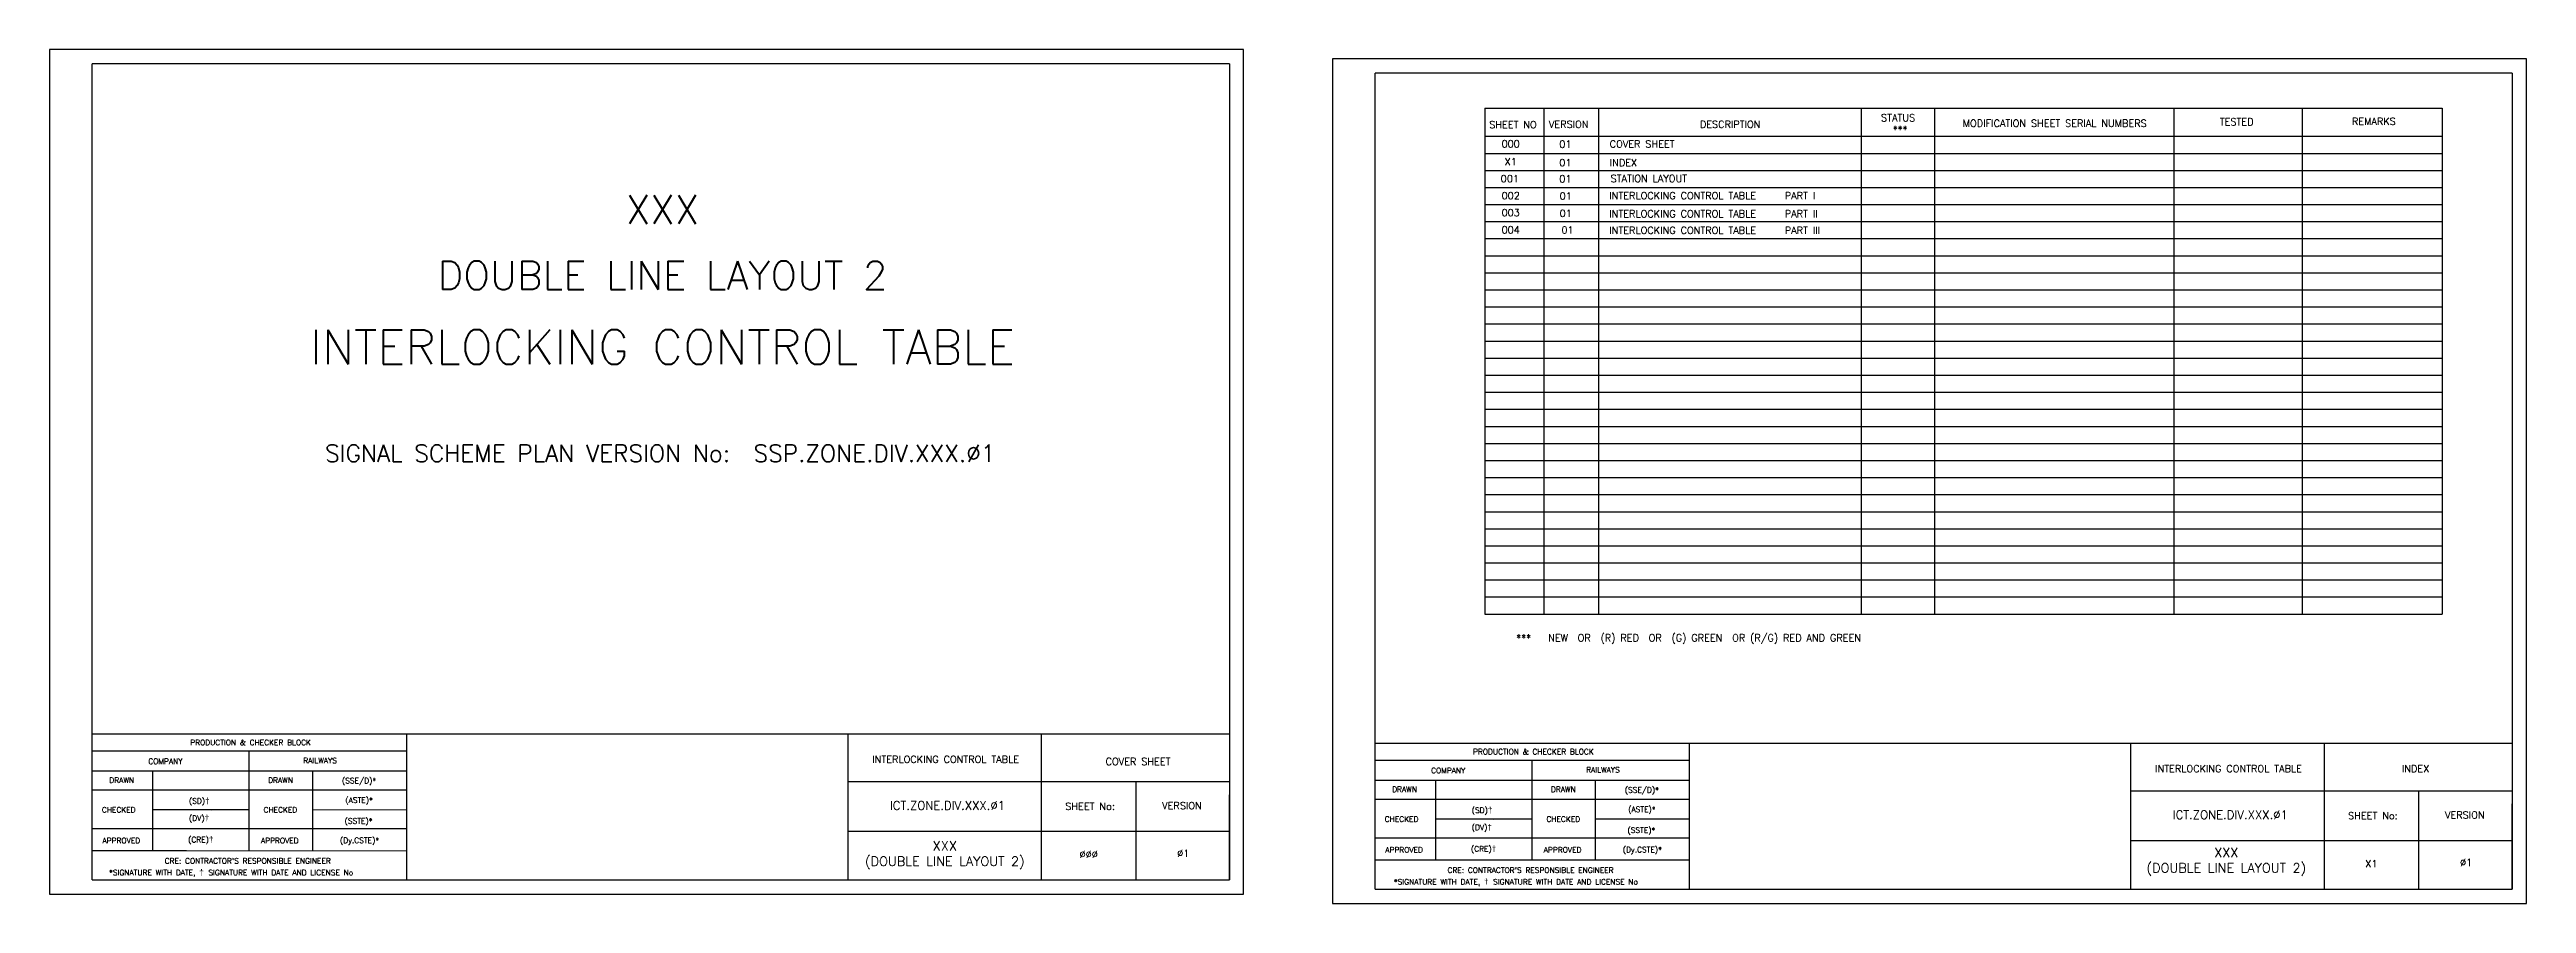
# Model space of a CAD drawing. Header units: inches. Extents: x -19 to 1646, y 43 to 715.
# Drawn here: x 324 to 1195, y 414 to 715 of the extents above; entities that cross this region are included whole.
import ezdxf
from ezdxf.enums import TextEntityAlignment as Align

# ---------------------------------------------------------------- set-up
doc = ezdxf.new("R2010")
doc.units = ezdxf.units.IN
doc.header["$MEASUREMENT"] = 0
doc.styles.add('ROMANS', font='romans.shx', dxfattribs={"height": 2})

msp = doc.modelspace()

# ---------------------------------------------------------------- texts
at = {"color": 0, "style": 'ROMANS'}
for s, p in [('SHEET NO', (838.23, 688.17)), ('VERSION', (857.83, 688.3)), ('DESCRIPTION', (914.62, 688.34)), ('STATUS', (973.7, 690.61)), ('MODIFICATION SHEET SERIAL NUMBERS', (1028.79, 688.7)), ('TESTED', (1092.77, 689.2)), ('REMARKS', (1141.04, 689.38))]:
    msp.add_text(s, height=2.5, dxfattribs=at).set_placement(p, align=Align.MIDDLE)
for s, p in [('000', (837.41, 681.45)), ('01', (856.68, 681.34)), ('X1', (837.41, 675.18)), ('01', (856.64, 674.86)), ('001', (837.13, 669.21)), ('002', (837.44, 663.21)), ('01', (856.66, 669.14)), ('01', (856.79, 663.14)), ('003', (837.42, 657.21)), ('01', (856.77, 656.98)), ('004', (837.42, 651.21)), ('01 ', (858.28, 651.14))]:
    msp.add_text(s, height=2.5, dxfattribs=at).set_placement(p, align=Align.MIDDLE_CENTER)
for s, p in [('COVER SHEET', (872.26, 681.36)), ('INDEX', (872.26, 674.8)), ('INTERLOCKING CONTROL TABLE   PART I', (872.11, 663.19)), ('STATION LAYOUT', (872.57, 669.25)), ('INTERLOCKING CONTROL TABLE   PART II', (872.11, 656.85)), ('INTERLOCKING CONTROL TABLE   PART III', (872.11, 651.02))]:
    msp.add_text(s, height=2.5, dxfattribs=at).set_placement(p, align=Align.MIDDLE_LEFT)
at = {"style": 'ROMANS'}
for s, height, p in [('***   ', 2.5, (976.98, 686.49)), ('XXX', 10, (539.1, 658.38)), ('DOUBLE LINE LAYOUT 2', 10, (539.1, 635.18)), ('INTERLOCKING CONTROL TABLE', 12, (539.1, 610.01)), ('SIGNAL SCHEME PLAN VERSION No:  SSP.ZONE.DIV.XXX.Ø1', 6, (538.33, 572.62)), ('***   NEW  OR  (R) RED  OR  (G) GREEN  OR (R/G) RED AND GREEN', 2.5, (900.03, 507.74)), ('PRODUCTION & CHECKER BLOCK', 1.92, (394.22, 470.95)), ('COMPANY', 1.92, (364.25, 464.34)), ('RAILWAYS', 1.92, (418.67, 464.6)), ('COMPANY', 1.92, (815.45, 461.09)), ('PRODUCTION & CHECKER BLOCK', 1.92, (845.41, 467.7)), ('RAILWAYS', 1.92, (869.87, 461.35)), ('DRAWN', 1.92, (348.9, 457.71)), ('DRAWN', 1.92, (404.75, 457.71)), ('(SSE/D)*', 1.92, (432.37, 457.51)), ('DRAWN', 1.92, (800.09, 454.46)), ('DRAWN', 1.92, (855.95, 454.46)), ('(SSE/D)*', 1.92, (883.56, 454.26)), ('CHECKED', 1.92, (347.85, 447.26)), ('CHECKED', 1.92, (404.71, 447.26)), ('(SSTE)*', 1.92, (432.2, 443.36)), ('(ASTE)*', 1.92, (432.37, 450.69)), ('CHECKED', 1.92, (799.04, 444.01)), ('CHECKED', 1.92, (855.91, 444.01)), ('(ASTE)*', 1.92, (883.56, 447.43)), ('APPROVED', 1.92, (348.75, 436.46)), ('APPROVED', 1.92, (404.49, 436.46)), ('(Dy.CSTE)*', 1.92, (432.54, 436.53)), ('XXX', 3.3, (638.4, 434.64)), ('(SSTE)*', 1.92, (883.4, 440.11)), ("CRE: CONTRACTOR'S RESPONSIBLE ENGINEER", 1.92, (393.22, 429.3)), ('(DOUBLE LINE LAYOUT 2)', 3.3, (638.4, 429.17)), ('APPROVED', 1.92, (799.94, 433.21)), ("CRE: CONTRACTOR'S RESPONSIBLE ENGINEER", 1.92, (844.41, 426.05)), ('APPROVED', 1.92, (855.68, 433.21)), ('(Dy.CSTE)*', 1.92, (883.73, 433.28)), ('(DOUBLE LINE LAYOUT 2)', 3.3, (1089.13, 426.83)), ('XXX', 3.3, (1089.13, 432.3))]:
    msp.add_text(s, height=height, dxfattribs=at).set_placement(p, align=Align.MIDDLE_CENTER)
at = {"lineweight": -2, "style": 'ROMANS'}
for s, height, p in [('INTERLOCKING CONTROL TABLE', 2.5, (638.7, 465.04)), ('COVER SHEET', 2.5, (706.35, 464.26)), ('INTERLOCKING CONTROL TABLE', 2.5, (1089.9, 461.78)), ('INDEX ', 2.5, (1156.56, 461.72)), ('ICT.ZONE.DIV.XXX.Ø1', 3, (639.32, 448.79)), ('SHEET No:', 2.5, (689.5, 448.49)), ('VERSION', 2.5, (721.8, 448.72)), ('ICT.ZONE.DIV.XXX.Ø1', 3, (1090.51, 445.54)), ('SHEET No:', 2.5, (1140.69, 445.24)), ('VERSION', 2.5, (1173, 445.46)), ('ØØØ ', 2.5, (689.84, 431.62)), ('Ø1', 2.5, (722.26, 432)), ('X1 ', 2.5, (1141.03, 428.37)), ('Ø1', 2.5, (1173.46, 428.75))]:
    msp.add_text(s, height=height, dxfattribs=at).set_placement(p, align=Align.MIDDLE_CENTER)
at = {"char_height": 1.92, "attachment_point": 1, "style": 'ROMANS'}
for s, width, insert in [('(SD){\\fArial|b0|i0|c0|p34;\\H1.08333x;†}', 8.1172, (372.53, 451.51)), ('(DV){\\fArial|b0|i0|c0|p34;\\H1.08333x;†}', 8.1172, (372.53, 445.46)), ('(SD){\\fArial|b0|i0|c0|p34;\\H1.08333x;†}', 8.1172, (823.73, 448.26)), ('(CRE){\\fArial|b0|i0|c0|p34;\\H1.08333x;†}', 8.1172, (372.24, 437.92)), ('(DV){\\fArial|b0|i0|c0|p34;\\H1.08333x;†}', 8.1172, (823.73, 442.21)), ('(CRE){\\fArial|b0|i0|c0|p34;\\H1.08333x;†}', 8.1172, (823.44, 434.67)), ('\\pi-5.76,l9.6,t9.6;*SIGNATURE WITH DATE, {\\fArial|b0|i0|c0|p34;\\H1.08333x;†  }SIGNATURE WITH DATE AND LICENSE No', 115.6915, (340.62, 426.32)), ('\\pi-5.76,l9.6,t9.6;*SIGNATURE WITH DATE, {\\fArial|b0|i0|c0|p34;\\H1.08333x;†  }SIGNATURE WITH DATE AND LICENSE No', 113.7459, (792.5, 423.07))]:
    msp.add_mtext_dynamic_manual_height_columns(s, width=width, gutter_width=12.5, heights=[0], dxfattribs=dict(at, insert=insert))

# ---------------------------------------------------------------- linework, layer by layer
at = {"lineweight": -2}
for p, q in [((743.5, 714.6), (323.5, 714.6)), ((323.5, 714.6), (323.5, 417.6)), ((743.5, 417.6), (743.5, 714.6)), ((338.5, 422.6), (338.5, 709.6)), ((738.5, 709.6), (738.5, 422.6)), ((1194.7, 711.35), (774.7, 711.35)), ((774.7, 711.35), (774.7, 414.35)), ((789.7, 419.35), (789.7, 706.35)), ((1189.7, 706.35), (1189.7, 419.35)), ((1194.7, 414.35), (1194.7, 711.35)), ((604.36, 422.89), (604.36, 473.95)), ((1055.55, 419.64), (1055.55, 470.7)), ((604.36, 457.23), (738.32, 457.23)), ((1055.55, 453.98), (1189.51, 453.98)), ((604.36, 439.78), (738.5, 439.78)), ((1055.55, 436.52), (1189.7, 436.52)), ((323.5, 417.6), (743.5, 417.6)), ((774.7, 414.35), (1194.7, 414.35))]:
    msp.add_line(p, q, dxfattribs=at)
at = {"linetype": 'Continuous', "lineweight": -2}
for p, q in [((738.5, 709.6), (338.5, 709.6)), ((1189.7, 706.35), (789.7, 706.35)), ((672.44, 422.89), (672.44, 473.95)), ((1123.63, 419.64), (1123.63, 470.7)), ((738.5, 422.6), (738.5, 452.6)), ((1189.7, 419.35), (1189.7, 449.35)), ((338.5, 422.6), (620.5, 422.6)), ((338.5, 422.6), (738.5, 422.6)), ((789.7, 419.35), (1071.7, 419.35)), ((789.7, 419.35), (1189.7, 419.35))]:
    msp.add_line(p, q, dxfattribs=at)
at = {"color": 0}
for p, q in [((828.29, 693.95), (1164.99, 693.95)), ((849.05, 693.79), (849.05, 516.11)), ((868.3, 693.95), (868.3, 516.11)), ((960.74, 693.95), (960.74, 516.11)), ((986.51, 693.95), (986.51, 516.11)), ((1070.68, 693.95), (1070.68, 516.11)), ((1115.83, 693.95), (1115.83, 516.11)), ((1164.99, 693.95), (1164.99, 516.11)), ((828.29, 684.11), (1164.99, 684.11)), ((828.29, 678.11), (1164.99, 678.11)), ((828.29, 672.11), (1164.99, 672.11)), ((828.29, 666.11), (1164.99, 666.11)), ((828.29, 660.11), (1164.99, 660.11)), ((828.29, 654.11), (1164.99, 654.11)), ((828.29, 648.11), (1164.99, 648.11)), ((828.29, 642.11), (1164.99, 642.11)), ((828.29, 636.11), (1164.99, 636.11)), ((828.29, 630.11), (1164.99, 630.11)), ((828.29, 624.11), (1164.99, 624.11)), ((828.29, 618.11), (1164.99, 618.11)), ((828.29, 612.11), (1164.99, 612.11)), ((828.29, 606.11), (1164.99, 606.11)), ((828.29, 600.11), (1164.99, 600.11)), ((828.29, 594.11), (1164.99, 594.11)), ((828.29, 588.11), (1164.99, 588.11)), ((828.29, 582.11), (1164.99, 582.11)), ((828.29, 576.11), (1164.99, 576.11)), ((828.29, 570.11), (1164.99, 570.11)), ((828.29, 564.11), (1164.99, 564.11)), ((828.29, 558.11), (1164.99, 558.11)), ((828.29, 552.11), (1164.99, 552.11)), ((828.29, 546.11), (1164.99, 546.11)), ((828.29, 540.11), (1164.99, 540.11)), ((828.29, 534.11), (1164.99, 534.11)), ((828.29, 528.11), (1164.99, 528.11)), ((828.29, 522.11), (1164.99, 522.11)), ((828.29, 516.11), (1164.99, 516.11)), ((828.29, 516.11), (1164.99, 516.11)), ((828.29, 516.11), (1164.99, 516.11))]:
    msp.add_line(p, q, dxfattribs=at)
for p, q in [((828.29, 693.95), (828.29, 516.11)), ((338.5, 473.95), (738.5, 473.95)), ((449.04, 473.95), (449.04, 422.6)), ((789.7, 470.7), (1189.7, 470.7)), ((900.23, 470.7), (900.23, 419.35)), ((371.68, 467.9), (338.43, 467.9)), ((449.04, 467.89), (371.68, 467.9)), ((393.64, 467.9), (393.64, 432.8)), ((822.87, 464.64), (789.63, 464.65)), ((900.23, 464.64), (822.87, 464.64)), ((844.83, 464.64), (844.83, 429.55)), ((371.68, 460.85), (338.43, 460.86)), ((371.68, 454.19), (338.43, 454.19)), ((359.88, 432.8), (359.88, 460.85)), ((449.04, 460.85), (371.68, 460.85)), ((449.04, 454.18), (371.68, 454.19)), ((416.08, 432.8), (416.08, 460.85)), ((705.54, 457.23), (705.54, 422.6)), ((822.87, 457.6), (789.63, 457.6)), ((811.07, 429.55), (811.07, 457.6)), ((900.23, 457.6), (822.87, 457.6)), ((867.27, 429.55), (867.27, 457.6)), ((1156.74, 453.98), (1156.74, 419.35)), ((393.64, 447.21), (359.88, 447.21)), ((380.34, 447.06), (380.34, 447.06)), ((449.04, 447.2), (416.08, 447.21)), ((822.87, 450.93), (789.63, 450.94)), ((900.23, 450.93), (822.87, 450.93)), ((371.68, 440.54), (338.43, 440.55)), ((449.04, 440.54), (371.68, 440.54)), ((822.87, 437.29), (789.63, 437.29)), ((844.83, 443.96), (811.07, 443.96)), ((900.23, 437.29), (822.87, 437.29)), ((831.53, 443.81), (831.53, 443.81)), ((900.23, 443.95), (867.27, 443.95)), ((371.68, 432.8), (338.43, 432.8)), ((449.04, 432.79), (371.68, 432.8)), ((822.87, 429.55), (789.63, 429.55)), ((900.23, 429.54), (822.87, 429.55))]:
    msp.add_line(p, q)

msp.set_redraw_order([(e.dxf.handle, doc.entitydb.next_handle()) for e in msp.query("TEXT MTEXT ATTDEF DIMENSION ARC_DIMENSION")])  # texts and dimensions are drawn at this point

doc.saveas('drawing.dxf')
